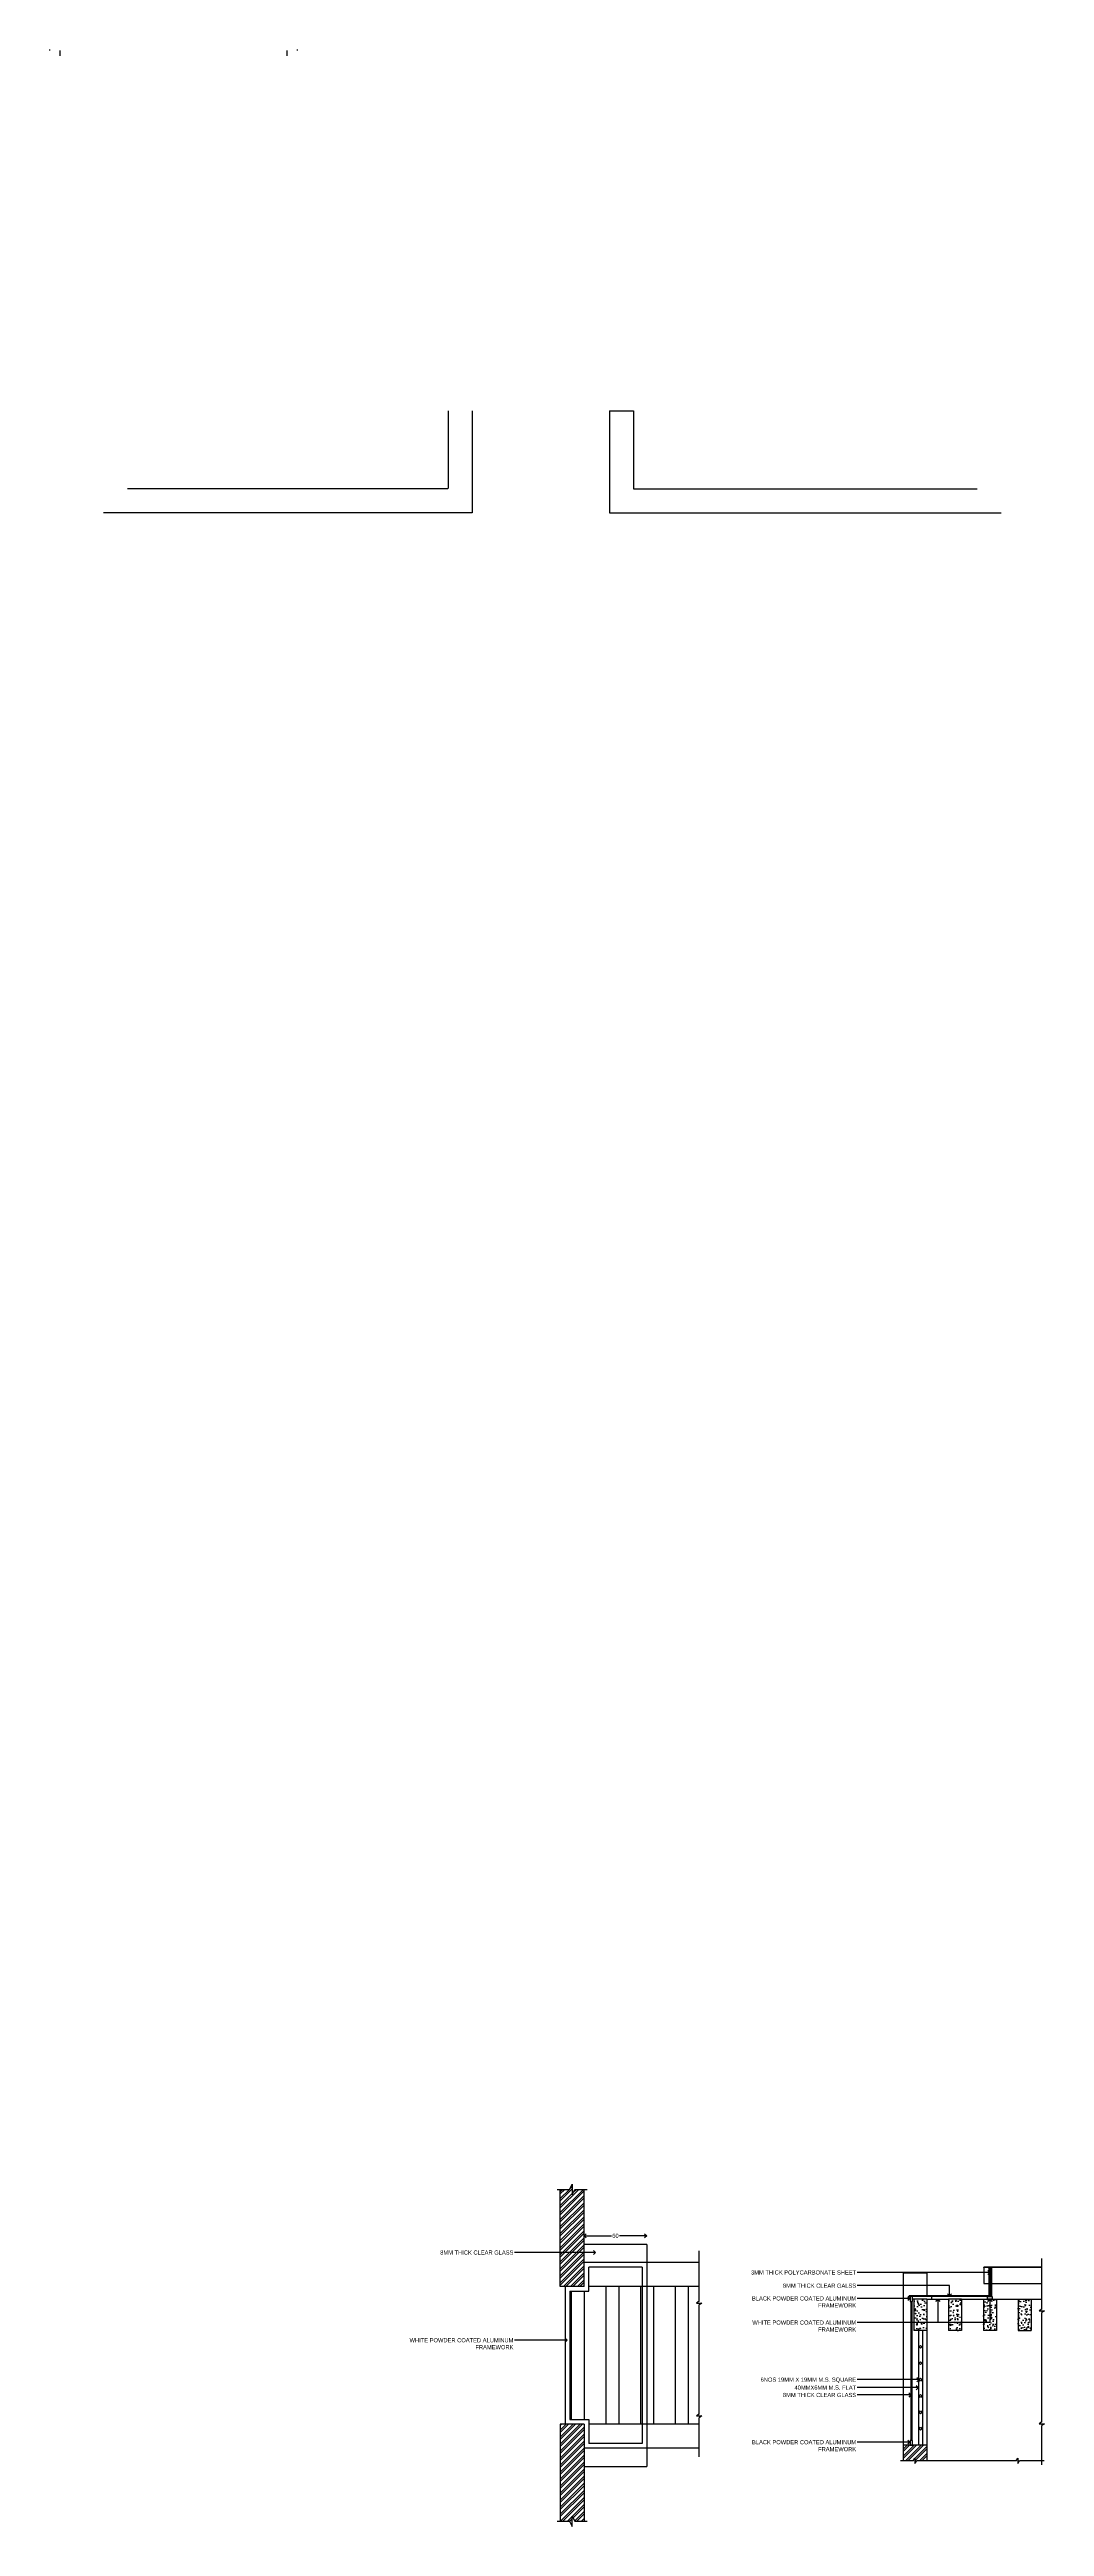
# Model space of a CAD drawing. Header units: metres. Extents: x -16 to 65907, y -5261 to 15511.
# Drawn here: x 18279 to 19235, y -4021 to -1643 of the extents above; entities that cross this region are included whole.
import ezdxf

# ---------------------------------------------------------------- set-up
doc = ezdxf.new("R2010")
doc.units = ezdxf.units.M
doc.header["$PDMODE"] = 67
doc.header["$PDSIZE"] = -5
doc.layers.get('0').update_dxf_attribs({"color": 6})
for name, color, linetype in [('BC-GREYCOLOR', 8, 'Continuous'), ('BC-HATCH', 8, 'Continuous'), ('BC-TEXT', 7, 'Continuous'), ('BC-WALLS', 1, 'Continuous'), ('BC-WHITECOLOR', 7, 'Continuous')]:
    doc.layers.add(name, color=color, linetype=linetype)
doc.styles.add('BC-1IN10-2', font='FreeSans.ttf', dxfattribs={"height": 4})
doc.dimstyles.new('BC-1IN10-2', dxfattribs={"dimtxt": 4, "dimasz": 4, "dimexe": 0.18, "dimexo": 0.0625, "dimgap": 1, "dimtad": 0, "dimtoh": 1, "dimzin": 12, "dimdsep": 46, "dimtxsty": 'BC-1IN10-2', "dimblk": 'OPEN90', "dimcen": 0.09, "dimse1": 1, "dimse2": 1, "dimclrd": 256, "dimclre": 256, "dimclrt": 7, "dimadec": 0, "dimazin": 0, "dimtfac": 1, "dimtdec": 1, "dimtofl": 0, "dimtmove": 1, "dimatfit": 3, "dimldrblk": 'OPEN90', "dimfxl": 0, "dimtolj": 1, "dimtzin": 0, "dimlwd": -1, "dimarcsym": 0})

# ---------------------------------------------------------------- blocks, each defined once
blk = doc.blocks.new('_OPEN90')
at = {"color": 0, "linetype": 'ByBlock'}
for p, q in [((0, 0), (-1, 0)), ((-0.5, 0.5), (0, 0)), ((0, 0), (-0.5, -0.5))]:
    blk.add_line(p, q, dxfattribs=at)
blk = doc.blocks.new('*D2567')
at = {"layer": 'BC-TEXT'}
for p, q in [((18796.5, -3741.6), (18818.7, -3741.6)), ((18848.5, -3741.6), (18826.3, -3741.6))]:
    blk.add_line(p, q, dxfattribs=at)
at = {"layer": 'Defpoints', "color": 0}
for p in [(18792.5, -3741.6), (18792.5, -3767.3), (18852.5, -3767.3)]:
    blk.add_point(p, dxfattribs=at)
at = {"layer": 'BC-TEXT', "xscale": 4, "yscale": 4, "zscale": 4, "rotation": 180}
blk.add_blockref('_OPEN90', (18792.5, -3741.6), dxfattribs=at)
at = {"layer": 'BC-TEXT', "xscale": 4, "yscale": 4, "zscale": 4}
blk.add_blockref('_OPEN90', (18852.5, -3741.6), dxfattribs=at)
at = {"layer": 'BC-TEXT', "color": 7, "insert": (18822.5, -3741.6), "char_height": 4, "attachment_point": 5, "style": 'BC-1IN10-2'}
blk.add_mtext('\\A1;60', dxfattribs=at)

msp = doc.modelspace()

# ---------------------------------------------------------------- hatches: boundary and pattern name
at = {"layer": 'BC-HATCH'}
h = msp.add_hatch(dxfattribs=at)
h.set_pattern_fill('ANSI32', color=256, scale=0.5, style=0)
h.paths.add_polyline_path([(18792.512, -3790.33), (18792.512, -3697.083), (18783.52, -3697.083), (18781.012, -3702.083), (18781.012, -3692.083), (18778.504, -3697.083), (18769.512, -3697.083), (18769.512, -3790.33)])
h.paths.add_polyline_path([(18792.512, -4015.577), (18792.512, -3922.33), (18769.512, -3922.33), (18769.512, -4015.577), (18778.504, -4015.577), (18781.012, -4020.577), (18781.012, -4010.577), (18783.52, -4015.577)])
h = msp.add_hatch(dxfattribs=at)
h.set_pattern_fill('AR-CONC', color=256, scale=0.05, style=0)
h.set_pattern_definition([(50, (646.421, -354.523), (9.1092334, -0.7969543), [0.9525, -10.4775]), (355, (646.421, -354.523), (-1.7621413, 9.552832), [0.762, -8.382]), (100.451, (647.18, -354.59), (7.347125, 8.7558344), [0.8095, -8.9045]), (46.1842, (646.421, -351.983), (13.553952, -2.1021164), [1.42875, -15.71625]), (96.6356, (647.55, -352.158), (11.870212, 12.371278), [1.21425, -13.35675]), (351.184, (646.421, -351.983), (11.87023, 12.371256), [1.143, -12.573]), (21, (647.691, -352.618), (7.580744, -5.113276), [0.9525, -10.4775]), (326, (647.691, -352.618), (3.0901014, 9.2093983), [0.762, -8.382]), (71.4514, (648.3224, -353.044), (10.6708245, 4.096143), [0.8095, -8.9045]), (37.5, (646.4207, -354.5232), (0.15443016, 4.22775194), [0, -8.2804, 0, -8.509, 0, -8.41375]), (7.5, (646.4207, -354.523), (3.3409831, 5.0090287), [0, -4.8514, 0, -8.0899, 0, -3.20675]), (327.5, (643.5886, -354.5232), (6.77952976, -0.2864372), [0, -3.175, 0, -9.906, 0, -13.1445]), (317.5, (642.3186, -354.523), (7.406459, 1.2713246), [0, -4.1275, 0, -6.5786, 0, -9.3345])])
h.paths.add_polyline_path([(19221.674, -3832.479), (19221.674, -3802.479), (19209.174, -3802.479), (19209.174, -3832.479)])
h.paths.add_polyline_path([(19188.353, -3832.479), (19188.353, -3802.479), (19175.853, -3802.479), (19175.853, -3832.479)])
h.paths.add_polyline_path([(19155.033, -3832.479), (19155.033, -3802.479), (19142.533, -3802.479), (19142.533, -3832.479)])
h.paths.add_polyline_path([(19121.712, -3832.479), (19121.712, -3802.479), (19109.212, -3802.479), (19109.212, -3832.479)])
h = msp.add_hatch(dxfattribs=at)
h.set_pattern_fill('ANSI32', color=256, scale=0.5, style=0)
h.set_pattern_definition([(45, (646.4207, -354.523), (-3.367596, 3.367596), []), (45, (648.666, -354.523), (-3.367596, 3.367596), [])])
h.paths.add_polyline_path([(19121.712, -3957.479), (19121.712, -3942.479), (19098.712, -3942.479), (19098.712, -3957.479), (19108.531, -3957.479), (19110.212, -3954.979), (19110.212, -3959.979), (19111.893, -3957.479)])

# ---------------------------------------------------------------- linework, layer by layer
at = {"layer": 'BC-GREYCOLOR'}
for p, q in [((19176.169, -3771.879), (19176.169, -3787.479)), ((19181.169, -3772.479), (19181.169, -3799.179)), ((19183.669, -3772.479), (19183.669, -3799.979)), ((18780.012, -3794.83), (18780.012, -3917.83)), ((18792.512, -3794.83), (18792.512, -3917.83)), ((18902.884, -3790.33), (18797.012, -3790.33)), ((18813.333, -3790.33), (18813.333, -3922.33)), ((18825.833, -3790.33), (18825.833, -3922.33)), ((18846.653, -3790.33), (18846.653, -3922.33)), ((18859.153, -3790.33), (18859.153, -3922.33)), ((18879.974, -3790.33), (18879.974, -3922.33)), ((18892.474, -3790.33), (18892.474, -3922.33)), ((19176.169, -3787.479), (19181.169, -3787.479)), ((19183.669, -3787.479), (19232.084, -3787.479)), ((19188.353, -3802.479), (19209.174, -3802.479)), ((19221.674, -3802.479), (19232.084, -3802.479)), ((18902.884, -3922.33), (18797.012, -3922.33))]:
    msp.add_line(p, q, dxfattribs=at)
at = {"layer": 'BC-TEXT'}
for p, q in [((18852.513, -3749.83), (18792.512, -3749.83)), ((18852.513, -3749.83), (18852.513, -3963.049)), ((18902.884, -3804.393), (18902.884, -3755.863)), ((18902.884, -3767.33), (18792.512, -3767.33)), ((18848.013, -3771.83), (18797.012, -3771.83)), ((18848.013, -3771.83), (18848.013, -3940.83)), ((19098.712, -3777.479), (19098.712, -3942.479)), ((19121.712, -3777.479), (19098.712, -3777.479)), ((19121.712, -3777.479), (19121.712, -3799.179)), ((19232.084, -3771.579), (19176.169, -3771.579)), ((19176.169, -3771.879), (19176.169, -3771.579)), ((19232.084, -3771.879), (19176.169, -3771.879)), ((19181.169, -3771.879), (19183.669, -3771.879)), ((19181.169, -3772.479), (19181.169, -3771.879)), ((19181.169, -3772.479), (19183.669, -3772.479)), ((19182.103, -3799.979), (19182.103, -3772.479)), ((19182.703, -3799.979), (19182.703, -3772.479)), ((19183.669, -3772.479), (19183.669, -3771.879)), ((19232.084, -3811.886), (19232.084, -3763.355)), ((18774.262, -3790.33), (18774.262, -3922.33)), ((18778.762, -3794.83), (18797.012, -3794.83)), ((18778.762, -3794.83), (18778.762, -3917.83)), ((19182.103, -3799.179), (19104.58, -3799.179)), ((19104.58, -3799.979), (19104.58, -3799.179)), ((19179.853, -3799.979), (19104.58, -3799.979)), ((19109.212, -3802.479), (19107.962, -3802.479)), ((19121.712, -3802.479), (19121.712, -3832.479)), ((19121.712, -3802.479), (19142.533, -3802.479)), ((19126.212, -3799.979), (19126.212, -3802.479)), ((19155.033, -3802.479), (19175.853, -3802.479)), ((19182.103, -3799.979), (19182.103, -3799.179)), ((18902.884, -3804.393), (18900.384, -3806.074)), ((18900.384, -3806.074), (18905.384, -3806.074)), ((18905.384, -3806.074), (18902.884, -3807.755)), ((18902.884, -3912.787), (18902.884, -3807.755)), ((19106.312, -3804.479), (19106.312, -3937.979)), ((19107.112, -3804.479), (19107.112, -3937.979)), ((19232.084, -3811.886), (19229.584, -3813.567)), ((19229.584, -3813.567), (19234.584, -3813.567)), ((19234.584, -3813.567), (19232.084, -3815.248)), ((19232.084, -3920.28), (19232.084, -3815.248)), ((19113.462, -3832.479), (19113.462, -3942.479)), ((19117.462, -3832.479), (19117.462, -3942.479)), ((19121.712, -3832.479), (19121.712, -3942.479)), ((18778.762, -3917.83), (18797.012, -3917.83)), ((18902.884, -3912.787), (18900.384, -3914.468)), ((18900.384, -3914.468), (18905.384, -3914.468)), ((18905.384, -3914.468), (18902.884, -3916.149)), ((18902.884, -3953.785), (18902.884, -3916.149)), ((19232.084, -3920.28), (19229.584, -3921.961)), ((19229.584, -3921.961), (19234.584, -3921.961)), ((19234.584, -3921.961), (19232.084, -3923.642)), ((18902.884, -3945.33), (18792.512, -3945.33)), ((18848.013, -3940.83), (18797.012, -3940.83)), ((19232.084, -3961.278), (19232.084, -3923.642)), ((18792.512, -3963.049), (18852.513, -3963.049)), ((19108.531, -3957.479), (19096.412, -3957.479)), ((19108.531, -3957.479), (19110.212, -3954.979)), ((19110.212, -3954.979), (19110.212, -3959.979)), ((19110.212, -3959.979), (19111.893, -3957.479)), ((19207.347, -3957.479), (19111.893, -3957.479)), ((19207.347, -3957.479), (19209.028, -3954.979)), ((19209.028, -3954.979), (19209.028, -3959.979)), ((19209.028, -3959.979), (19210.709, -3957.479)), ((19234.384, -3957.479), (19210.709, -3957.479))]:
    msp.add_line(p, q, dxfattribs=at)
for points in [[(19115.462, -3849.537), (19114.119, -3848.193), (19115.462, -3846.85), (19116.806, -3848.193)], [(19115.462, -3865.251), (19114.119, -3863.908), (19115.462, -3862.564), (19116.806, -3863.908)], [(19115.462, -3880.965), (19114.119, -3879.622), (19115.462, -3878.278), (19116.806, -3879.622)], [(19115.462, -3896.68), (19114.119, -3895.336), (19115.462, -3893.993), (19116.806, -3895.336)], [(19115.462, -3912.394), (19114.119, -3911.05), (19115.462, -3909.707), (19116.806, -3911.05)], [(19115.462, -3928.108), (19114.119, -3926.765), (19115.462, -3925.421), (19116.806, -3926.765)]]:
    msp.add_lwpolyline(points, close=True, dxfattribs=at)
at = {"layer": 'BC-WALLS'}
for p, q in [((18278.941, -1642.932), (18278.941, -1643.932)), ((18288.941, -1643.932), (18288.941, -1648.932)), ((18506.941, -1643.932), (18506.941, -1648.932)), ((18516.941, -1642.932), (18516.941, -1643.932)), ((18661.91, -1989.597), (18661.91, -2064.197)), ((18684.91, -1989.597), (18684.91, -2087.597)), ((18816.91, -1989.597), (18839.91, -1989.597)), ((18816.91, -1989.597), (18816.91, -2074.597)), ((18839.91, -1989.597), (18839.91, -2064.597)), ((18661.51, -2064.597), (18353.91, -2064.597)), ((18839.91, -2064.597), (19169.91, -2064.597)), ((18684.91, -2087.597), (18330.91, -2087.597)), ((18816.91, -2074.597), (18816.91, -2087.597)), ((18816.91, -2087.597), (19192.91, -2087.597)), ((18769.512, -3790.33), (18769.512, -3697.083)), ((18792.512, -3790.33), (18792.512, -3697.083)), ((18792.512, -3790.33), (18769.512, -3790.33)), ((19109.212, -3802.479), (19109.212, -3832.479)), ((19121.712, -3802.479), (19109.212, -3802.479)), ((19121.712, -3802.479), (19121.712, -3832.479)), ((19142.533, -3802.479), (19142.533, -3832.479)), ((19155.033, -3802.479), (19142.533, -3802.479)), ((19155.033, -3802.479), (19155.033, -3832.479)), ((19175.853, -3802.479), (19188.353, -3802.479)), ((19175.853, -3802.479), (19175.853, -3832.479)), ((19188.353, -3802.479), (19188.353, -3832.479)), ((19209.174, -3802.479), (19209.174, -3832.479)), ((19209.174, -3802.479), (19221.674, -3802.479)), ((19221.674, -3802.479), (19221.674, -3832.479)), ((19121.712, -3832.479), (19109.212, -3832.479)), ((19155.033, -3832.479), (19142.533, -3832.479)), ((19188.353, -3832.479), (19175.853, -3832.479)), ((19209.174, -3832.479), (19221.674, -3832.479)), ((18769.512, -3922.33), (18769.512, -4015.577)), ((18792.512, -3922.33), (18769.512, -3922.33)), ((18792.512, -3922.33), (18792.512, -4015.577)), ((19121.712, -3942.479), (19098.712, -3942.479)), ((19098.712, -3942.479), (19098.712, -3957.479)), ((19121.712, -3942.479), (19121.712, -3957.479))]:
    msp.add_line(p, q, dxfattribs=at)
for points in [[(19107.962, -3799.979), (19105.462, -3799.979), (19105.462, -3804.479), (19107.962, -3804.479)], [(19179.853, -3802.479), (19179.853, -3799.979), (19184.353, -3799.979), (19184.353, -3802.479)], [(19107.962, -3937.979), (19105.462, -3937.979), (19105.462, -3942.479), (19107.962, -3942.479)]]:
    msp.add_lwpolyline(points, close=True, dxfattribs=at)
at = {"layer": 'BC-WHITECOLOR'}
for p, q in [((18766.637, -3697.083), (18778.504, -3697.083)), ((18778.504, -3697.083), (18781.012, -3692.083)), ((18781.012, -3692.083), (18781.012, -3702.083)), ((18781.012, -3702.083), (18783.52, -3697.083)), ((18783.52, -3697.083), (18795.387, -3697.083)), ((18797.012, -3794.83), (18797.012, -3771.83)), ((18797.012, -3917.83), (18797.012, -3940.83)), ((18766.637, -4015.577), (18778.504, -4015.577)), ((18778.504, -4015.577), (18781.012, -4020.577)), ((18781.012, -4020.577), (18781.012, -4010.577)), ((18781.012, -4010.577), (18783.52, -4015.577)), ((18783.52, -4015.577), (18795.387, -4015.577))]:
    msp.add_line(p, q, dxfattribs=at)

# ---------------------------------------------------------------- texts
at = {"layer": 'BC-TEXT', "color": 7, "char_height": 4, "attachment_point": 3, "style": 'BC-1IN10-2'}
for s, insert, width in [('{8MM THICK CLEAR GLASS}', (18724.489, -3755.615), 98.77036), ('{3MM THICK POLYCARBONATE SHEET}', (19053.689, -3774.734), 108.37867), ('{BLACK POWDER COATED ALUMINUM FRAMEWORK}', (19053.689, -3799.679), 98.77036), ('{8MM THICK CLEAR GALSS}', (19053.689, -3787.432), 90.32701), ('{WHITE POWDER COATED ALUMINUM FRAMEWORK}', (19053.689, -3822.834), 116.78867), ('{WHITE POWDER COATED ALUMINUM FRAMEWORK}', (18724.489, -3839.795), 98.77036), ('{6NOS 19MM X 19MM M.S. SQUARE}', (19053.689, -3877.622), 98.77036), ('{8MM THICK CLEAR GLASS}', (19053.689, -3892.339), 98.77036), ('{40MMX6MM M.S. FLAT}', (19053.689, -3885.269), 98.77036), ('{BLACK POWDER COATED ALUMINUM FRAMEWORK}', (19053.689, -3937.679), 98.77036)]:
    msp.add_mtext(s, dxfattribs=dict(at, insert=insert, width=width))

# ---------------------------------------------------------------- dimensions: what is measured, and where the dimension line sits
at = {"layer": 'BC-TEXT'}
dim = msp.add_linear_dim(base=(18792.512, -3741.555), p1=(18852.513, -3767.33), p2=(18792.512, -3767.33), dimstyle='BC-1IN10-2', override={"dimlfac": 1}, dxfattribs=at)
dim.commit()
dim.dimension.update_dxf_attribs({"geometry": '*D2567', "text_midpoint": (18822.513, -3741.555)})

# ---------------------------------------------------------------- leaders
at = {"layer": 'BC-TEXT', "annotation_type": 0, "has_hookline": 1, "hookline_direction": 1}
for points, text_width in [([(18803.296, -3757.615), (18725.489, -3757.615)], 68.79), ([(19182.103, -3776.734), (19054.689, -3776.734)], 99.369), ([(19105.462, -3801.679), (19054.689, -3801.679)], 97.525), ([(19132.123, -3802.479), (19132.123, -3824.834), (19054.689, -3824.834)], 97.471), ([(19143.342, -3799.179), (19143.342, -3789.432), (19054.689, -3789.432)], 68.79), ([(18776.262, -3841.795), (18725.489, -3841.795)], 97.471), ([(19114.119, -3879.622), (19054.689, -3879.622)], 89.827), ([(19106.312, -3894.339), (19054.689, -3894.339)], 68.79), ([(19113.462, -3887.269), (19054.689, -3887.269)], 58.294), ([(19105.462, -3939.679), (19054.689, -3939.679)], 97.525)]:
    msp.add_leader(points, dimstyle='BC-1IN10-2', override={"dimtad": 0}, dxfattribs=dict(at, text_width=text_width))
at = {"layer": 'BC-TEXT'}
msp.add_leader([(19182.103, -3802.479), (19182.103, -3824.834), (19132.123, -3824.834)], dimstyle='BC-1IN10-2', dxfattribs=at)

doc.saveas('drawing.dxf')
